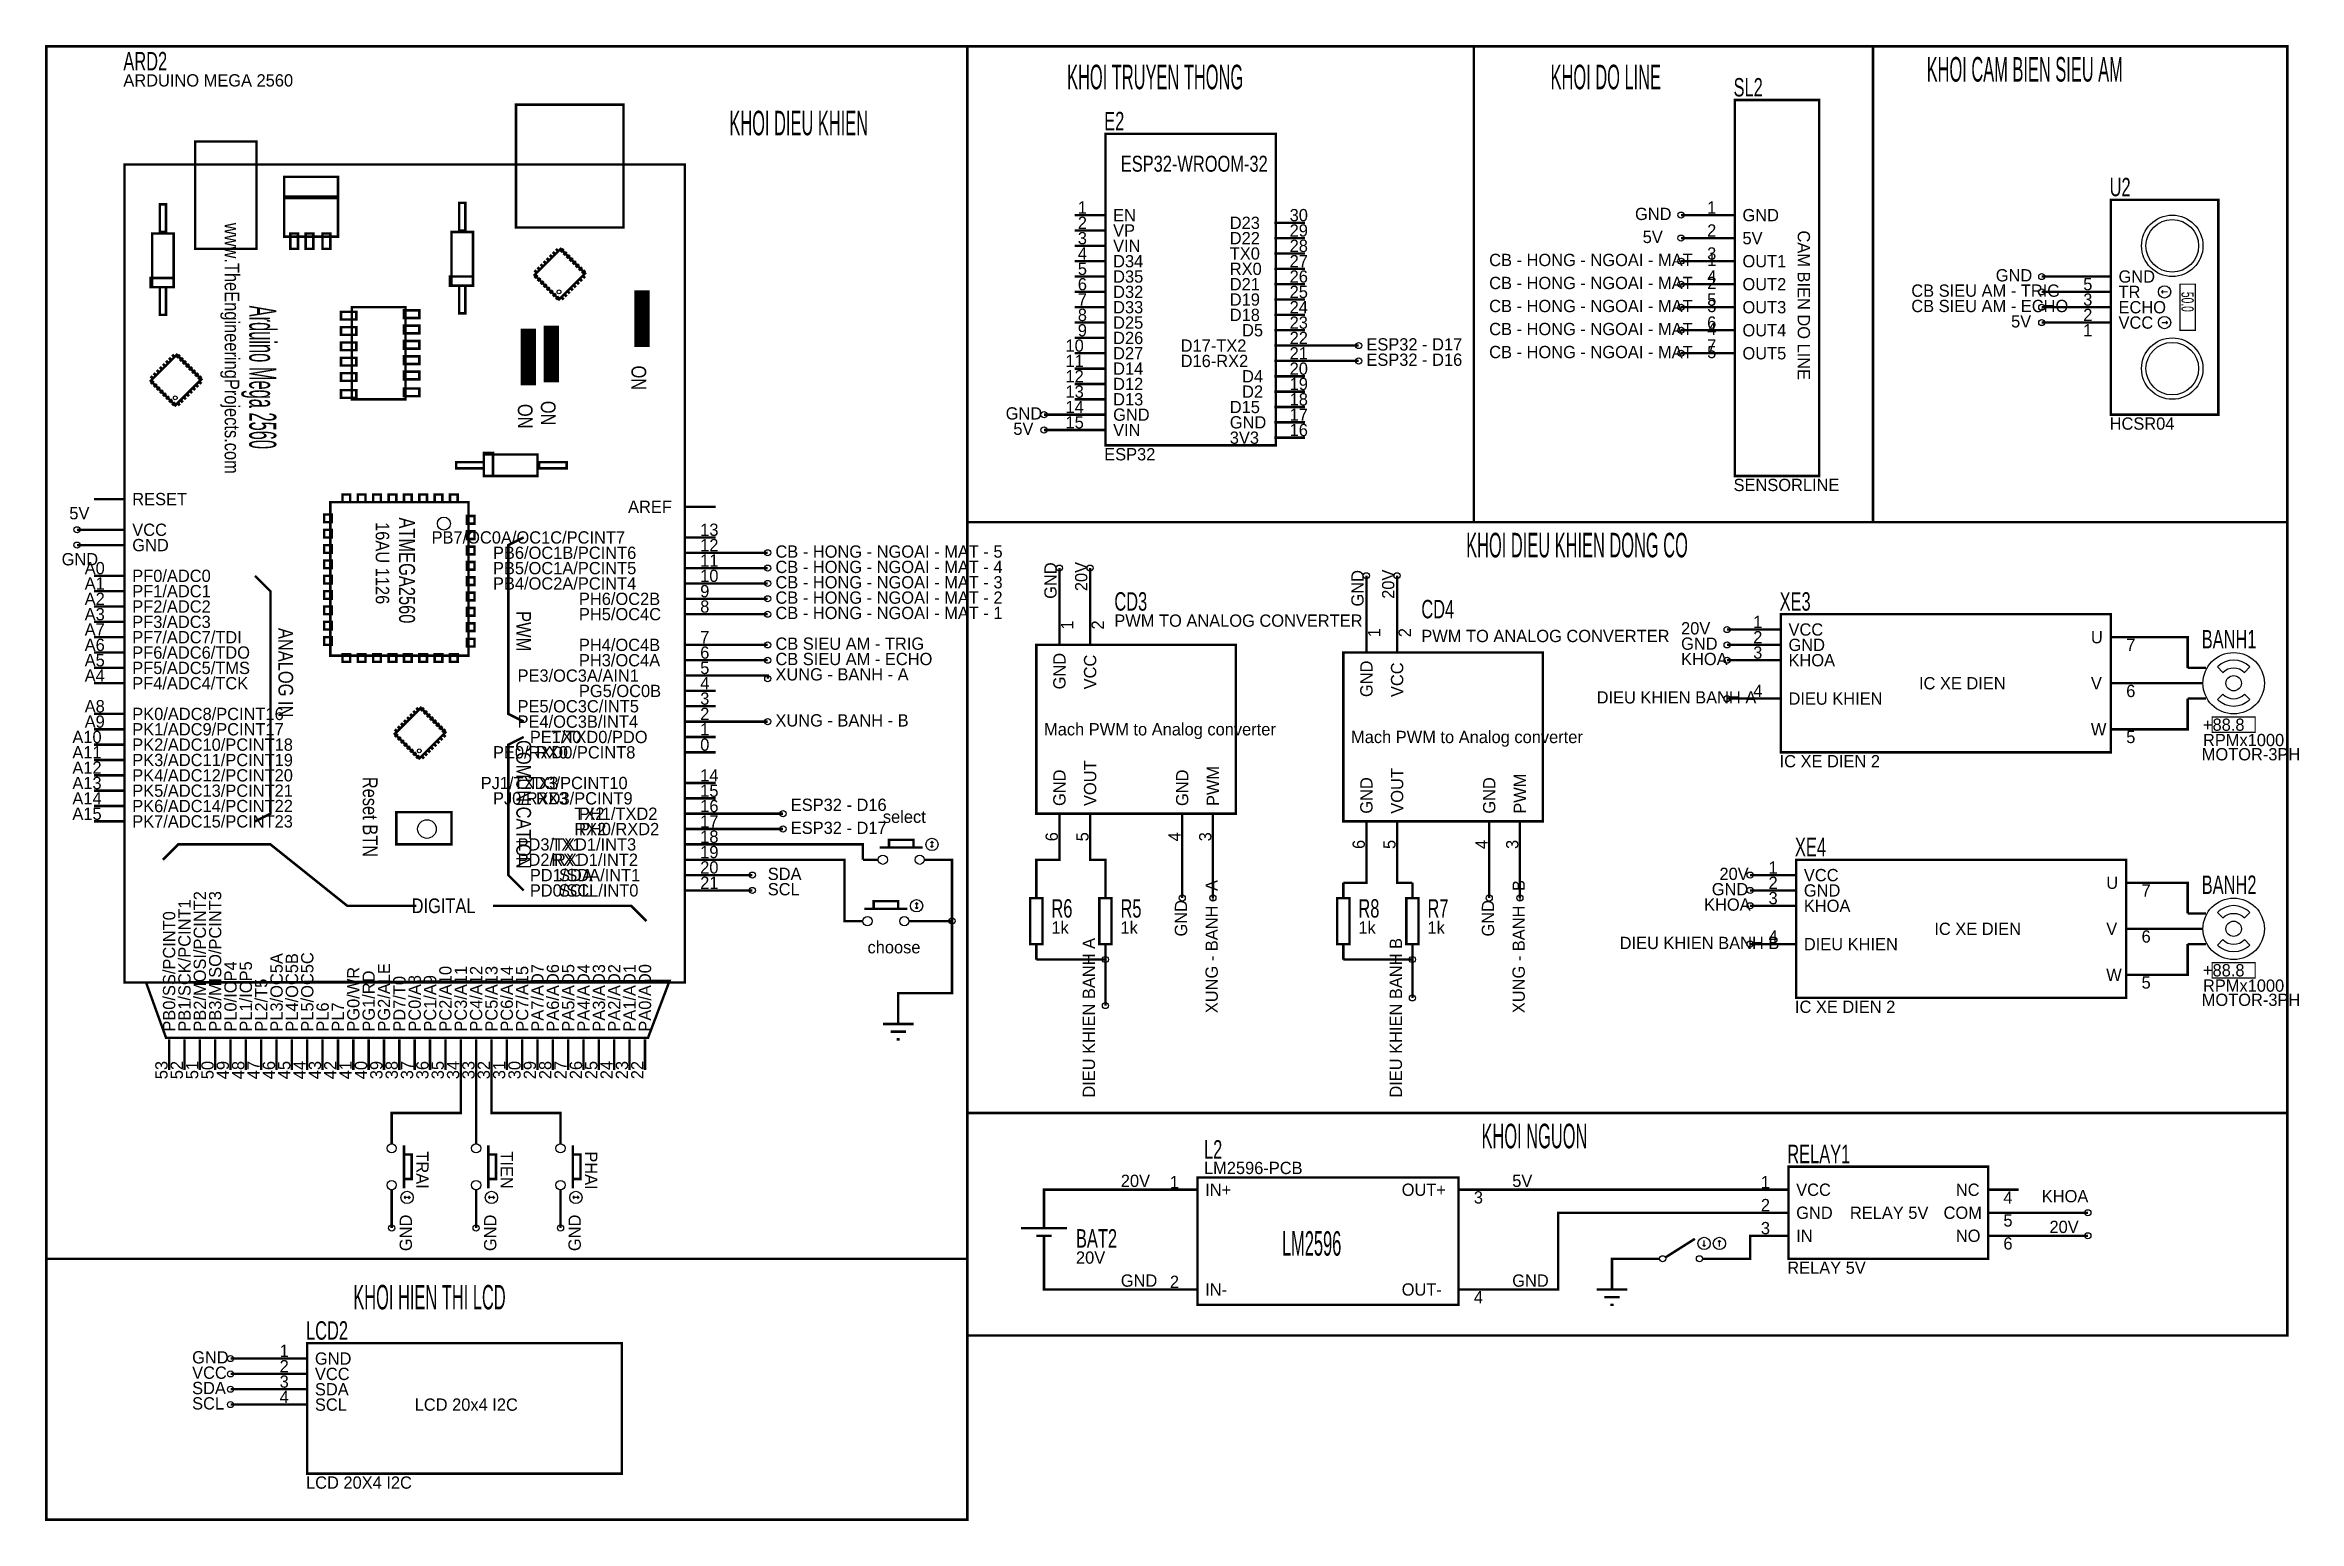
# Model space of a CAD drawing. Header units: inches. Extents: x -31.2 to 14.1, y -5 to 5.1.
# Drawn here: x -31.21 to -16.52, y -4.51 to 5.11 of the extents above; entities that cross this region are included whole.
import ezdxf

# ---------------------------------------------------------------- set-up
doc = ezdxf.new("R2010")
doc.units = ezdxf.units.IN
doc.layers.get('0').update_dxf_attribs({"linetype": 'CONTINUOUS'})
doc.layers.add('1', color=1, linetype='CONTINUOUS')

msp = doc.modelspace()

# ---------------------------------------------------------------- texts
for s, height, width, p in [('ARD2', 0.12, 0.666667, (-30.698, 4.943)), ('KHOI CAM BIEN SIEU AM', 0.16, 0.5, (-18.950001, 4.87)), ('KHOI TRUYEN THONG', 0.16, 0.5, (-24.549999, 4.82)), ('KHOI DO LINE', 0.16, 0.5, (-21.4, 4.82)), ('SL2', 0.12, 0.666667, (-20.208, 4.773)), ('KHOI DIEU KHIEN', 0.16, 0.5, (-26.75, 4.52)), ('E2', 0.12, 0.666667, (-24.308001, 4.553)), ('ESP32-WROOM-32', 0.104, 0.769231, (-24.200001, 4.283)), ('U2', 0.12, 0.666667, (-17.757999, 4.123)), ('KHOI DIEU KHIEN DONG CO', 0.16, 0.5, (-21.950001, 1.77)), ('CD3', 0.12, 0.666667, (-24.242001, 1.423)), ('CD4', 0.12, 0.666667, (-22.242001, 1.373)), ('XE3', 0.12, 0.666667, (-19.908001, 1.423)), ('BANH1', 0.12, 0.666667, (-17.158001, 1.177132)), ('XE4', 0.12, 0.666667, (-19.808001, -0.177)), ('BANH2', 0.12, 0.666667, (-17.158001, -0.422868)), ('DIGITAL', 0.096, 0.833333, (-28.82, -0.548)), ('R6', 0.12, 0.666667, (-24.652, -0.577)), ('R5', 0.12, 0.666667, (-24.202, -0.577)), ('R8', 0.12, 0.666667, (-22.652, -0.577)), ('R7', 0.12, 0.666667, (-22.202, -0.577)), ('L2', 0.12, 0.666667, (-23.658001, -2.147)), ('KHOI NGUON', 0.16, 0.5, (-21.85, -2.08)), ('RELAY1', 0.12, 0.666667, (-19.858, -2.177)), ('BAT2', 0.12, 0.666667, (-24.492001, -2.727)), ('LM2596', 0.16, 0.5, (-23.15, -2.78)), ('KHOI HIEN THI LCD', 0.16, 0.5, (-29.200001, -3.13)), ('LCD2', 0.12, 0.666667, (-29.507999, -3.327))]:
    msp.add_text(s, height=height, dxfattribs=dict(width=width)).set_placement(p)
for s, p in [('ARDUINO MEGA 2560', (-30.698, 4.838)), ('2', (-24.48, 3.91)), ('1', (-24.48, 4.01)), ('EN', (-24.25, 3.96)), ('D23', (-23.49, 3.91)), ('30', (-23.1, 3.96)), ('GND', (-20.85, 3.968)), ('1', (-20.379999, 4.01)), ('GND', (-20.15, 3.96)), ('3', (-24.48, 3.81)), ('VP', (-24.25, 3.86)), ('VIN', (-24.25, 3.76)), ('D22', (-23.49, 3.81)), ('29', (-23.1, 3.86)), ('28', (-23.1, 3.76)), ('5V', (-20.799999, 3.818)), ('2', (-20.379999, 3.86)), ('5V', (-20.15, 3.81)), ('4', (-24.48, 3.71)), ('5', (-24.48, 3.61)), ('D34', (-24.25, 3.66)), ('TX0', (-23.49, 3.71)), ('RX0', (-23.49, 3.61)), ('27', (-23.1, 3.66)), ('CB - HONG - NGOAI - MAT - 1', (-21.799999, 3.668)), ('3', (-20.379999, 3.71)), ('OUT1', (-20.15, 3.66)), ('6', (-24.48, 3.51)), ('D35', (-24.25, 3.56)), ('D32', (-24.25, 3.46)), ('D21', (-23.49, 3.51)), ('26', (-23.1, 3.56)), ('25', (-23.1, 3.46)), ('CB - HONG - NGOAI - MAT - 2', (-21.799999, 3.518)), ('4', (-20.379999, 3.56)), ('OUT2', (-20.15, 3.51)), ('CB SIEU AM - TRIG', (-19.049999, 3.468)), ('GND', (-18.5, 3.568)), ('5', (-17.93, 3.51)), ('TR', (-17.700001, 3.46)), ('GND', (-17.700001, 3.56)), ('8', (-24.48, 3.31)), ('7', (-24.48, 3.41)), ('D33', (-24.25, 3.36)), ('D19', (-23.49, 3.41)), ('D18', (-23.49, 3.31)), ('24', (-23.1, 3.36)), ('CB - HONG - NGOAI - MAT - 3', (-21.799999, 3.368)), ('5', (-20.379999, 3.41)), ('OUT3', (-20.15, 3.36)), ('CB SIEU AM - ECHO', (-19.049999, 3.368)), ('3', (-17.93, 3.41)), ('2', (-17.93, 3.31)), ('ECHO', (-17.700001, 3.36)), ('9', (-24.48, 3.21)), ('D25', (-24.25, 3.26)), ('D26', (-24.25, 3.16)), ('D5', (-23.41, 3.21)), ('23', (-23.1, 3.26)), ('22', (-23.1, 3.16)), ('CB - HONG - NGOAI - MAT - 4', (-21.799999, 3.218)), ('6', (-20.379999, 3.26)), ('OUT4', (-20.15, 3.21)), ('5V', (-18.4, 3.268)), ('1', (-17.93, 3.21)), ('VCC', (-17.700001, 3.26)), ('10', (-24.559999, 3.11)), ('11', (-24.559999, 3.01)), ('D27', (-24.25, 3.06)), ('D17-TX2', (-23.809999, 3.11)), ('D16-RX2', (-23.809999, 3.01)), ('21', (-23.1, 3.06)), ('ESP32 - D17', (-22.6, 3.118)), ('ESP32 - D16', (-22.6, 3.018)), ('CB - HONG - NGOAI - MAT - 5', (-21.799999, 3.068)), ('7', (-20.379999, 3.11)), ('OUT5', (-20.15, 3.06)), ('12', (-24.559999, 2.91)), ('D14', (-24.25, 2.96)), ('D12', (-24.25, 2.86)), ('D4', (-23.41, 2.91)), ('20', (-23.1, 2.96)), ('19', (-23.1, 2.86)), ('13', (-24.559999, 2.81)), ('14', (-24.559999, 2.71)), ('D13', (-24.25, 2.76)), ('D15', (-23.49, 2.71)), ('D2', (-23.41, 2.81)), ('18', (-23.1, 2.76)), ('GND', (-24.950001, 2.668)), ('5V', (-24.9, 2.568)), ('15', (-24.559999, 2.61)), ('GND', (-24.25, 2.66)), ('GND', (-23.49, 2.61)), ('17', (-23.1, 2.66)), ('HCSR04', (-17.757999, 2.602)), ('VIN', (-24.25, 2.56)), ('3V3', (-23.49, 2.51)), ('16', (-23.1, 2.56)), ('ESP32', (-24.308001, 2.402)), ('SENSORLINE', (-20.208, 2.202)), ('5V', (-31.049999, 2.018)), ('RESET', (-30.639999, 2.11)), ('AREF', (-27.41, 2.06)), ('VCC', (-30.639999, 1.91)), ('PB7/OC0A/OC1C/PCINT7', (-28.690001, 1.86)), ('13', (-26.940001, 1.91)), ('GND', (-31.1, 1.718)), ('GND', (-30.639999, 1.81)), ('PB6/OC1B/PCINT6', (-28.290001, 1.76)), ('12', (-26.940001, 1.81)), ('11', (-26.940001, 1.71)), ('CB - HONG - NGOAI - MAT - 5', (-26.450001, 1.768)), ('A0', (-30.950001, 1.66)), ('A1', (-30.950001, 1.56)), ('PF0/ADC0', (-30.639999, 1.61)), ('PB5/OC1A/PCINT5', (-28.290001, 1.66)), ('PB4/OC2A/PCINT4', (-28.290001, 1.56)), ('10', (-26.940001, 1.61)), ('CB - HONG - NGOAI - MAT - 4', (-26.450001, 1.668)), ('CB - HONG - NGOAI - MAT - 3', (-26.450001, 1.568)), ('A2', (-30.950001, 1.46)), ('PF1/ADC1', (-30.639999, 1.51)), ('PF2/ADC2', (-30.639999, 1.41)), ('PH6/OC2B', (-27.73, 1.46)), ('8', (-26.940001, 1.41)), ('9', (-26.940001, 1.51)), ('CB - HONG - NGOAI - MAT - 2', (-26.450001, 1.468)), ('A3', (-30.950001, 1.36)), ('A7', (-30.950001, 1.26)), ('PF3/ADC3', (-30.639999, 1.31)), ('PH5/OC4C', (-27.73, 1.36)), ('CB - HONG - NGOAI - MAT - 1', (-26.450001, 1.368)), ('PWM TO ANALOG CONVERTER', (-24.242001, 1.318)), ('20V', (-20.549999, 1.268)), ('1', (-20.08, 1.31)), ('VCC', (-19.85, 1.26)), ('A6', (-30.950001, 1.16)), ('PF7/ADC7/TDI', (-30.639999, 1.21)), ('PF6/ADC6/TDO', (-30.639999, 1.11)), ('PH4/OC4B', (-27.73, 1.16)), ('6', (-26.940001, 1.11)), ('7', (-26.940001, 1.21)), ('CB SIEU AM - TRIG', (-26.450001, 1.168)), ('PWM TO ANALOG CONVERTER', (-22.242001, 1.218)), ('GND', (-20.549999, 1.168)), ('3', (-20.08, 1.11)), ('2', (-20.08, 1.21)), ('GND', (-19.85, 1.16)), ('U', (-17.879999, 1.21)), ('7', (-17.65, 1.16)), ('A5', (-30.950001, 1.06)), ('A4', (-30.950001, 0.96)), ('PF5/ADC5/TMS', (-30.639999, 1.01)), ('PE3/OC3A/AIN1', (-28.129999, 0.96)), ('PH3/OC4A', (-27.73, 1.06)), ('5', (-26.940001, 1.01)), ('XUNG - BANH - A', (-26.450001, 0.968)), ('CB SIEU AM - ECHO', (-26.450001, 1.068)), ('KHOA', (-20.549999, 1.068)), ('KHOA', (-19.85, 1.06)), ('PF4/ADC4/TCK', (-30.639999, 0.91)), ('PG5/OC0B', (-27.73, 0.86)), ('4', (-26.940001, 0.91)), ('3', (-26.940001, 0.81)), ('DIEU KHIEN BANH A', (-21.1, 0.818)), ('4', (-20.08, 0.86)), ('DIEU KHIEN', (-19.85, 0.81)), ('IC XE DIEN', (-19, 0.91)), ('V', (-17.879999, 0.91)), ('6', (-17.65, 0.86)), ('A8', (-30.950001, 0.76)), ('A9', (-30.950001, 0.66)), ('PK0/ADC8/PCINT16', (-30.639999, 0.71)), ('PE5/OC3C/INT5', (-28.129999, 0.76)), ('PE4/OC3B/INT4', (-28.129999, 0.66)), ('2', (-26.940001, 0.71)), ('XUNG - BANH - B', (-26.450001, 0.668)), ('A10', (-31.030001, 0.56)), ('PK1/ADC9/PCINT17', (-30.639999, 0.61)), ('PK2/ADC10/PCINT18', (-30.639999, 0.51)), ('PE1/TXD0/PDO', (-28.049999, 0.56)), ('TX0', (-27.91, 0.56)), ('0', (-26.940001, 0.51)), ('1', (-26.940001, 0.61)), ('Mach PWM to Analog converter', (-24.700001, 0.61)), ('Mach PWM to Analog converter', (-22.700001, 0.56)), ('W', (-17.879999, 0.61)), ('5', (-17.65, 0.56)), ('+88.8', (-17.15, 0.64)), ('RPMx1000', (-17.15, 0.54)), ('A11', (-31.030001, 0.46)), ('A12', (-31.030001, 0.36)), ('PK3/ADC11/PCINT19', (-30.639999, 0.41)), ('PE0/RXD0/PCINT8', (-28.290001, 0.46)), ('RX0', (-28.01, 0.46)), ('IC XE DIEN 2', (-19.908001, 0.402)), ('MOTOR-3PH', (-17.158001, 0.4475)), ('A13', (-31.030001, 0.26)), ('PK4/ADC12/PCINT20', (-30.639999, 0.31)), ('PK5/ADC13/PCINT21', (-30.639999, 0.21)), ('PJ1/TXD3/PCINT10', (-28.370001, 0.26)), ('TX3', (-28.059999, 0.26)), ('14', (-26.940001, 0.31)), ('A14', (-31.030001, 0.16)), ('PK6/ADC14/PCINT22', (-30.639999, 0.11)), ('PJ0/RXD3/PCINT9', (-28.290001, 0.16)), ('RX3', (-28.01, 0.16)), ('15', (-26.940001, 0.21)), ('16', (-26.940001, 0.11)), ('ESP32 - D16', (-26.35, 0.118)), ('A15', (-31.030001, 0.06)), ('PK7/ADC15/PCINT23', (-30.639999, 0.01)), ('TX2', (-27.76, 0.06)), ('RX2', (-27.76, -0.04)), ('PH1/TXD2', (-27.73, 0.06)), ('PH0/RXD2', (-27.73, -0.04)), ('17', (-26.940001, 0.01)), ('ESP32 - D17', (-26.35, -0.032)), ('select', (-25.75, 0.04)), ('PD3/TXD1/INT3', (-28.129999, -0.14)), ('TX1', (-27.91, -0.14)), ('18', (-26.940001, -0.09)), ('19', (-26.940001, -0.19)), ('PD2/RXD1/INT2', (-28.129999, -0.24)), ('PD1/SDA/INT1', (-28.049999, -0.34)), ('RX1', (-27.91, -0.24)), ('SDA', (-27.860001, -0.34)), ('20', (-26.940001, -0.29)), ('SDA', (-26.5, -0.332)), ('20V', (-20.299999, -0.332)), ('1', (-19.98, -0.29)), ('VCC', (-19.75, -0.34)), ('PD0/SCL/INT0', (-28.049999, -0.44)), ('SCL', (-27.860001, -0.44)), ('21', (-26.940001, -0.39)), ('SCL', (-26.5, -0.432)), ('GND', (-20.35, -0.432)), ('3', (-19.98, -0.49)), ('2', (-19.98, -0.39)), ('GND', (-19.75, -0.44)), ('U', (-17.780001, -0.39)), ('7', (-17.549999, -0.44)), ('KHOA', (-20.4, -0.532)), ('KHOA', (-19.75, -0.54)), ('choose', (-25.85, -0.81)), ('1k', (-24.652, -0.682)), ('1k', (-24.202, -0.682)), ('1k', (-22.652, -0.682)), ('1k', (-22.202, -0.682)), ('DIEU KHIEN BANH B', (-20.950001, -0.782)), ('4', (-19.98, -0.74)), ('DIEU KHIEN', (-19.75, -0.79)), ('IC XE DIEN', (-18.9, -0.69)), ('V', (-17.780001, -0.69)), ('6', (-17.549999, -0.74)), ('+88.8', (-17.15, -0.96)), ('W', (-17.780001, -0.99)), ('5', (-17.549999, -1.04)), ('RPMx1000', (-17.15, -1.06)), ('IC XE DIEN 2', (-19.808001, -1.198)), ('MOTOR-3PH', (-17.158001, -1.1525)), ('LM2596-PCB', (-23.658001, -2.248)), ('20V', (-24.200001, -2.332)), ('1', (-23.879999, -2.34)), ('IN+', (-23.65, -2.39)), ('OUT+', (-22.370001, -2.39)), ('5V', (-21.65, -2.332)), ('1', (-20.030001, -2.34)), ('VCC', (-19.799999, -2.39)), ('NC', (-18.76, -2.39)), ('3', (-21.9, -2.44)), ('2', (-20.030001, -2.49)), ('GND', (-19.799999, -2.54)), ('RELAY 5V', (-19.450001, -2.54)), ('COM', (-18.84, -2.54)), ('4', (-18.450001, -2.44)), ('KHOA', (-18.200001, -2.432)), ('3', (-20.030001, -2.64)), ('IN', (-19.799999, -2.69)), ('NO', (-18.76, -2.69)), ('5', (-18.450001, -2.59)), ('20V', (-18.15, -2.632)), ('20V', (-24.492001, -2.832)), ('6', (-18.450001, -2.74)), ('GND', (-24.200001, -2.982)), ('2', (-23.879999, -2.99)), ('GND', (-21.65, -2.982)), ('RELAY 5V', (-19.858, -2.898)), ('IN-', (-23.65, -3.04)), ('OUT-', (-22.370001, -3.04)), ('4', (-21.9, -3.09)), ('1', (-29.68, -3.44)), ('VCC', (-30.25, -3.582)), ('GND', (-30.25, -3.482)), ('2', (-29.68, -3.54)), ('VCC', (-29.450001, -3.59)), ('GND', (-29.450001, -3.49)), ('SDA', (-30.25, -3.682)), ('4', (-29.68, -3.74)), ('3', (-29.68, -3.64)), ('SDA', (-29.450001, -3.69)), ('SCL', (-30.25, -3.782)), ('SCL', (-29.450001, -3.79)), ('LCD 20x4 I2C', (-28.799999, -3.79)), ('LCD 20X4 I2C', (-29.507999, -4.298))]:
    msp.add_text(s, height=0.08).set_placement(p)
for s, height, width, p in [('www.TheEngineeringProjects.com', 0.096, 0.833333, (-30.038, 3.95)), ('Arduino Mega 2560', 0.176, 0.454545, (-29.878, 3.41)), ('ON', 0.096, 0.833333, (-27.388, 3.02)), ('ON', 0.096, 0.833333, (-28.128, 2.77)), ('ON', 0.096, 0.833333, (-27.978001, 2.79)), ('16AU 1126', 0.088, 0.909091, (-29.054001, 2)), ('ATMEGA2560', 0.104, 0.769231, (-28.902, 2.03)), ('PWM', 0.096, 0.833333, (-28.138, 1.42)), ('ANALOG IN', 0.096, 0.833333, (-29.688, 1.31)), ('COMUNICATION', 0.096, 0.833333, (-28.138, 0.58)), ('Reset BTN', 0.096, 0.833333, (-29.138, 0.34))]:
    msp.add_text(s, height=height, rotation=-90, dxfattribs=dict(width=width)).set_placement(p)
for s, rotation, p in [('CAM BIEN DO LINE', -90, (-19.790001, 3.9)), ('GND', 90, (-24.618, 1.5)), ('20V', 90, (-24.417999, 1.55)), ('GND', 90, (-22.618, 1.45)), ('20V', 90, (-22.417999, 1.5)), ('1', 90, (-24.51, 1.3)), ('2', 90, (-24.309999, 1.3)), ('1', 90, (-22.51, 1.25)), ('2', 90, (-22.309999, 1.25)), ('GND', 90, (-24.559999, 0.91)), ('VCC', 90, (-24.360001, 0.91)), ('GND', 90, (-22.559999, 0.86)), ('VCC', 90, (-22.360001, 0.86)), ('VOUT', 90, (-24.360001, 0.15)), ('GND', 90, (-24.559999, 0.15)), ('GND', 90, (-23.76, 0.15)), ('PWM', 90, (-23.559999, 0.15)), ('GND', 90, (-22.559999, 0.1)), ('VOUT', 90, (-22.360001, 0.1)), ('GND', 90, (-21.76, 0.1)), ('PWM', 90, (-21.559999, 0.1)), ('6', 90, (-24.610001, -0.08)), ('5', 90, (-24.41, -0.08)), ('4', 90, (-23.809999, -0.08)), ('3', 90, (-23.610001, -0.08)), ('6', 90, (-22.610001, -0.13)), ('5', 90, (-22.41, -0.13)), ('4', 90, (-21.809999, -0.13)), ('3', 90, (-21.610001, -0.13)), ('PB2/MOSI/PCINT2', 90, (-30.16, -1.32)), ('PB3/MISO/PCINT3', 90, (-30.059999, -1.32)), ('XUNG - BANH - A', 90, (-23.568001, -1.2)), ('XUNG - BANH - B', 90, (-21.568001, -1.2)), ('PB0/SS/PCINT0', 90, (-30.360001, -1.32)), ('PB1/SCK/PCINT1', 90, (-30.26, -1.32)), ('GND', 90, (-23.768, -0.7)), ('GND', 90, (-21.768, -0.7)), ('DIEU KHIEN BANH A', 90, (-24.368, -1.75)), ('DIEU KHIEN BANH B', 90, (-22.368, -1.75)), ('PL0/ICP4', 90, (-29.959999, -1.32)), ('PL1/ICP5', 90, (-29.860001, -1.32)), ('PL3/OC5A', 90, (-29.66, -1.32)), ('PL4/OC5B', 90, (-29.559999, -1.32)), ('PL5/OC5C', 90, (-29.459999, -1.32)), ('PG2/ALE', 90, (-28.959999, -1.32)), ('PL2/T5', 90, (-29.76, -1.32)), ('PG0/WR', 90, (-29.16, -1.32)), ('PG1/RD', 90, (-29.059999, -1.32)), ('PD7/T0', 90, (-28.860001, -1.32)), ('PC0/A8', 90, (-28.76, -1.32)), ('PC1/A9', 90, (-28.66, -1.32)), ('PC2/A10', 90, (-28.559999, -1.32)), ('PC3/A11', 90, (-28.459999, -1.32)), ('PC4/A12', 90, (-28.360001, -1.32)), ('PC5/A13', 90, (-28.26, -1.32)), ('PC6/A14', 90, (-28.16, -1.32)), ('PC7/A15', 90, (-28.059999, -1.32)), ('PA7/AD7', 90, (-27.959999, -1.32)), ('PA6/AD6', 90, (-27.860001, -1.32)), ('PA5/AD5', 90, (-27.76, -1.32)), ('PA4/AD4', 90, (-27.66, -1.32)), ('PA3/AD3', 90, (-27.559999, -1.32)), ('PA2/AD2', 90, (-27.459999, -1.32)), ('PA1/AD1', 90, (-27.360001, -1.32)), ('PA0/AD0', 90, (-27.26, -1.32)), ('PL6', 90, (-29.360001, -1.32)), ('PL7', 90, (-29.26, -1.32)), ('53', 90, (-30.41, -1.63)), ('52', 90, (-30.309999, -1.63)), ('51', 90, (-30.209999, -1.63)), ('50', 90, (-30.110001, -1.63)), ('49', 90, (-30.01, -1.63)), ('48', 90, (-29.91, -1.63)), ('47', 90, (-29.809999, -1.63)), ('46', 90, (-29.709999, -1.63)), ('45', 90, (-29.610001, -1.63)), ('44', 90, (-29.51, -1.63)), ('43', 90, (-29.41, -1.63)), ('42', 90, (-29.309999, -1.63)), ('41', 90, (-29.209999, -1.63)), ('40', 90, (-29.110001, -1.63)), ('39', 90, (-29.01, -1.63)), ('38', 90, (-28.91, -1.63)), ('37', 90, (-28.809999, -1.63)), ('36', 90, (-28.709999, -1.63)), ('35', 90, (-28.610001, -1.63)), ('34', 90, (-28.51, -1.63)), ('33', 90, (-28.41, -1.63)), ('32', 90, (-28.309999, -1.63)), ('31', 90, (-28.209999, -1.63)), ('30', 90, (-28.110001, -1.63)), ('29', 90, (-28.01, -1.63)), ('28', 90, (-27.91, -1.63)), ('27', 90, (-27.809999, -1.63)), ('26', 90, (-27.709999, -1.63)), ('25', 90, (-27.610001, -1.63)), ('24', 90, (-27.51, -1.63)), ('23', 90, (-27.41, -1.63)), ('22', 90, (-27.309999, -1.63)), ('TRAI', -90, (-28.790001, -2.1)), ('TIEN', -90, (-28.24, -2.1)), ('PHAI', -90, (-27.690001, -2.1)), ('GND', 90, (-28.818001, -2.75)), ('GND', 90, (-28.268, -2.75)), ('GND', 90, (-27.718, -2.75))]:
    msp.add_text(s, height=0.08, rotation=rotation).set_placement(p)
at = {"layer": '1', "width": 0.625}
msp.add_text('50.0', height=0.08, rotation=-90, dxfattribs=at).set_placement((-17.290001, 3.5))

# ---------------------------------------------------------------- linework, layer by layer
for points, const_width in [([(-31.200001, -2.8), (-25.200001, -2.8), (-25.200001, 5.1), (-31.200001, 5.1), (-31.200001, -2.8)], 0.016), ([(-25.200001, 2), (-21.9, 2), (-21.9, 5.1), (-25.200001, 5.1), (-25.200001, 2)], 0.016), ([(-21.9, 2), (-19.299999, 2), (-19.299999, 5.1), (-21.9, 5.1), (-21.9, 2)], 0.016), ([(-19.299999, 2), (-16.6, 2), (-16.6, 5.1), (-19.299999, 5.1), (-19.299999, 2)], 0.016), ([(-28.139999, 3.92), (-27.440001, 3.92), (-27.440001, 4.72), (-28.139999, 4.72), (-28.139999, 3.92)], 0.016), ([(-20.200001, 2.3), (-19.65, 2.3), (-19.65, 4.75), (-20.200001, 4.75), (-20.200001, 2.3)], 0.016), ([(-30.23, 3.78), (-29.83, 3.78), (-29.83, 4.48), (-30.23, 4.48), (-30.23, 3.78)], 0.016), ([(-24.299999, 2.5), (-23.190001, 2.5), (-23.190001, 4.53), (-24.299999, 4.53), (-24.299999, 2.5)], 0.016), ([(-30.690001, -1), (-27.040001, -1), (-27.040001, 4.33), (-30.690001, 4.33), (-30.690001, -1)], 0.016), ([(-29.65, 4.12), (-29.299999, 4.12), (-29.299999, 4.25), (-29.65, 4.25), (-29.65, 4.12)], 0.016), ([(-29.65, 3.86), (-29.299999, 3.86), (-29.299999, 4.11), (-29.65, 4.11), (-29.65, 3.86)], 0.016), ([(-30.459999, 3.89), (-30.42, 3.89), (-30.42, 4.07), (-30.459999, 4.07), (-30.459999, 3.89)], 0.016), ([(-28.51, 3.9), (-28.469999, 3.9), (-28.469999, 4.08), (-28.51, 4.08), (-28.51, 3.9)], 0.016), ([(-24.5, 4), (-24.299999, 4)], 0.016), ([(-20.4, 4), (-20.549999, 4)], 0.016), ([(-20.4, 4), (-20.200001, 4)], 0.016), ([(-17.75, 2.7), (-17.049999, 2.7), (-17.049999, 4.1), (-17.75, 4.1), (-17.75, 2.7)], 0.016), ([(-30.51, 3.53), (-30.370001, 3.53), (-30.370001, 3.88), (-30.51, 3.88), (-30.51, 3.53)], 0.016), ([(-29.610001, 3.78), (-29.559999, 3.78), (-29.559999, 3.88), (-29.610001, 3.88), (-29.610001, 3.78)], 0.016), ([(-29.51, 3.78), (-29.459999, 3.78), (-29.459999, 3.88), (-29.51, 3.88), (-29.51, 3.78)], 0.016), ([(-29.4, 3.78), (-29.35, 3.78), (-29.35, 3.88), (-29.4, 3.88), (-29.4, 3.78)], 0.016), ([(-28.559999, 3.54), (-28.42, 3.54), (-28.42, 3.89), (-28.559999, 3.89), (-28.559999, 3.54)], 0.016), ([(-24.5, 3.9), (-24.299999, 3.9)], 0.016), ([(-23, 3.95), (-23.200001, 3.95)], 0.016), ([(-23, 3.85), (-23.200001, 3.85)], 0.016), ([(-20.4, 3.85), (-20.549999, 3.85)], 0.016), ([(-20.4, 3.85), (-20.200001, 3.85)], 0.016), ([(-27.85, 3.78), (-27.690001, 3.62), (-27.860001, 3.45), (-28.02, 3.61), (-27.85, 3.78)], 0.016), ([(-27.98, 3.68), (-27.959999, 3.66)], 0.018), ([(-27.959999, 3.7), (-27.940001, 3.68)], 0.018), ([(-27.940001, 3.72), (-27.92, 3.7)], 0.018), ([(-27.92, 3.74), (-27.9, 3.72)], 0.018), ([(-27.9, 3.76), (-27.879999, 3.74)], 0.018), ([(-27.879999, 3.78), (-27.860001, 3.76)], 0.018), ([(-27.85, 3.76), (-27.83, 3.78)], 0.018), ([(-27.83, 3.74), (-27.809999, 3.76)], 0.018), ([(-27.809999, 3.72), (-27.790001, 3.74)], 0.018), ([(-27.790001, 3.7), (-27.77, 3.72)], 0.018), ([(-27.77, 3.68), (-27.75, 3.7)], 0.018), ([(-27.75, 3.66), (-27.73, 3.68)], 0.018), ([(-24.5, 3.8), (-24.299999, 3.8)], 0.016), ([(-24.5, 3.7), (-24.299999, 3.7)], 0.016), ([(-23, 3.75), (-23.200001, 3.75)], 0.016), ([(-20.4, 3.7), (-20.549999, 3.7)], 0.016), ([(-20.4, 3.7), (-20.200001, 3.7)], 0.016), ([(-30.52, 3.53), (-30.370001, 3.53), (-30.370001, 3.59), (-30.52, 3.59), (-30.52, 3.53)], 0.016), ([(-30.459999, 3.35), (-30.42, 3.35), (-30.42, 3.53), (-30.459999, 3.53), (-30.459999, 3.35)], 0.016), ([(-28.57, 3.54), (-28.42, 3.54), (-28.42, 3.6), (-28.57, 3.6), (-28.57, 3.54)], 0.016), ([(-28.51, 3.36), (-28.469999, 3.36), (-28.469999, 3.54), (-28.51, 3.54), (-28.51, 3.36)], 0.016), ([(-28.02, 3.64), (-28, 3.62)], 0.018), ([(-28.02, 3.59), (-28, 3.61)], 0.018), ([(-28, 3.66), (-27.98, 3.64)], 0.018), ([(-28, 3.57), (-27.98, 3.59)], 0.018), ([(-27.98, 3.55), (-27.959999, 3.57)], 0.018), ([(-27.959999, 3.53), (-27.940001, 3.55)], 0.018), ([(-27.940001, 3.51), (-27.92, 3.53)], 0.018), ([(-27.790001, 3.53), (-27.77, 3.51)], 0.018), ([(-27.77, 3.55), (-27.75, 3.53)], 0.018), ([(-27.75, 3.57), (-27.73, 3.55)], 0.018), ([(-27.73, 3.64), (-27.709999, 3.66)], 0.018), ([(-27.73, 3.59), (-27.709999, 3.57)], 0.018), ([(-27.709999, 3.62), (-27.690001, 3.64)], 0.018), ([(-27.709999, 3.61), (-27.690001, 3.59)], 0.018), ([(-27.32, 3.51), (-27.32, 3.14)], 0.1), ([(-24.5, 3.6), (-24.299999, 3.6)], 0.016), ([(-23, 3.65), (-23.200001, 3.65)], 0.016), ([(-23, 3.55), (-23.200001, 3.55)], 0.016), ([(-20.4, 3.55), (-20.549999, 3.55)], 0.016), ([(-20.4, 3.55), (-20.200001, 3.55)], 0.016), ([(-17.950001, 3.6), (-18.200001, 3.6)], 0.016), ([(-17.950001, 3.6), (-17.75, 3.6)], 0.016), ([(-17.299999, 3.25), (-17.200001, 3.25), (-17.200001, 3.55), (-17.299999, 3.55), (-17.299999, 3.25)], 0.008), ([(-29.280001, 3.32), (-29.18, 3.32), (-29.18, 3.37), (-29.280001, 3.37), (-29.280001, 3.32)], 0.016), ([(-29.209999, 2.8), (-28.860001, 2.8), (-28.860001, 3.4), (-29.209999, 3.4), (-29.209999, 2.8)], 0.016), ([(-28.870001, 3.33), (-28.77, 3.33), (-28.77, 3.38), (-28.870001, 3.38), (-28.870001, 3.33)], 0.016), ([(-27.92, 3.49), (-27.9, 3.51)], 0.018), ([(-27.9, 3.47), (-27.879999, 3.49)], 0.018), ([(-27.879999, 3.45), (-27.860001, 3.47)], 0.018), ([(-27.85, 3.47), (-27.83, 3.45)], 0.018), ([(-27.83, 3.49), (-27.809999, 3.47)], 0.018), ([(-27.809999, 3.51), (-27.790001, 3.49)], 0.018), ([(-27.360001, 3.24), (-27.280001, 3.24), (-27.280001, 3.42), (-27.360001, 3.42), (-27.360001, 3.24)], 0.016), ([(-24.5, 3.5), (-24.299999, 3.5)], 0.016), ([(-24.5, 3.4), (-24.299999, 3.4)], 0.016), ([(-23, 3.45), (-23.200001, 3.45)], 0.016), ([(-20.4, 3.4), (-20.549999, 3.4)], 0.016), ([(-20.4, 3.4), (-20.200001, 3.4)], 0.016), ([(-17.950001, 3.5), (-18.200001, 3.5)], 0.016), ([(-17.950001, 3.4), (-18.200001, 3.4)], 0.016), ([(-17.950001, 3.5), (-17.75, 3.5)], 0.016), ([(-17.950001, 3.4), (-17.75, 3.4)], 0.016), ([(-17.42, 3.5), (-17.41, 3.51)], 0.008), ([(-17.42, 3.5), (-17.41, 3.49)], 0.008), ([(-17.42, 3.5), (-17.379999, 3.5)], 0.008), ([(-29.280001, 3.22), (-29.18, 3.22), (-29.18, 3.27), (-29.280001, 3.27), (-29.280001, 3.22)], 0.016), ([(-28.870001, 3.23), (-28.77, 3.23), (-28.77, 3.28), (-28.870001, 3.28), (-28.870001, 3.23)], 0.016), ([(-28.059999, 3.26), (-28.059999, 2.89)], 0.1), ([(-27.91, 3.28), (-27.91, 2.91)], 0.1), ([(-24.5, 3.3), (-24.299999, 3.3)], 0.016), ([(-23, 3.35), (-23.200001, 3.35)], 0.016), ([(-23, 3.25), (-23.200001, 3.25)], 0.016), ([(-20.4, 3.25), (-20.549999, 3.25)], 0.016), ([(-20.4, 3.25), (-20.200001, 3.25)], 0.016), ([(-17.950001, 3.3), (-18.200001, 3.3)], 0.016), ([(-17.950001, 3.3), (-17.75, 3.3)], 0.016), ([(-17.379999, 3.3), (-17.42, 3.3)], 0.008), ([(-17.379999, 3.3), (-17.389999, 3.31)], 0.008), ([(-17.379999, 3.3), (-17.389999, 3.29)], 0.008), ([(-30.35, 3.09), (-30.190001, 2.93), (-30.360001, 2.76), (-30.52, 2.92), (-30.35, 3.09)], 0.016), ([(-30.379999, 3.09), (-30.360001, 3.07)], 0.018), ([(-30.35, 3.07), (-30.33, 3.09)], 0.018), ([(-29.280001, 3.12), (-29.18, 3.12), (-29.18, 3.17), (-29.280001, 3.17), (-29.280001, 3.12)], 0.016), ([(-28.870001, 3.13), (-28.77, 3.13), (-28.77, 3.18), (-28.870001, 3.18), (-28.870001, 3.13)], 0.016), ([(-28.870001, 3.03), (-28.77, 3.03), (-28.77, 3.08), (-28.870001, 3.08), (-28.870001, 3.03)], 0.016), ([(-28.1, 2.99), (-28.02, 2.99), (-28.02, 3.17), (-28.1, 3.17), (-28.1, 2.99)], 0.016), ([(-27.950001, 3.01), (-27.870001, 3.01), (-27.870001, 3.19), (-27.950001, 3.19), (-27.950001, 3.01)], 0.016), ([(-24.5, 3.2), (-24.299999, 3.2)], 0.016), ([(-24.5, 3.1), (-24.299999, 3.1)], 0.016), ([(-23, 3.15), (-23.200001, 3.15)], 0.016), ([(-23, 3.15), (-22.65, 3.15)], 0.016), ([(-20.4, 3.1), (-20.549999, 3.1)], 0.016), ([(-20.4, 3.1), (-20.200001, 3.1)], 0.016), ([(-30.52, 2.95), (-30.5, 2.93)], 0.018), ([(-30.5, 2.97), (-30.48, 2.95)], 0.018), ([(-30.48, 2.99), (-30.459999, 2.97)], 0.018), ([(-30.459999, 3.01), (-30.440001, 2.99)], 0.018), ([(-30.440001, 3.03), (-30.42, 3.01)], 0.018), ([(-30.42, 3.05), (-30.4, 3.03)], 0.018), ([(-30.4, 3.07), (-30.379999, 3.05)], 0.018), ([(-30.33, 3.05), (-30.309999, 3.07)], 0.018), ([(-30.309999, 3.03), (-30.290001, 3.05)], 0.018), ([(-30.290001, 3.01), (-30.27, 3.03)], 0.018), ([(-30.27, 2.99), (-30.25, 3.01)], 0.018), ([(-30.25, 2.97), (-30.23, 2.99)], 0.018), ([(-30.23, 2.95), (-30.209999, 2.97)], 0.018), ([(-30.209999, 2.93), (-30.190001, 2.95)], 0.018), ([(-29.280001, 3.02), (-29.18, 3.02), (-29.18, 3.07), (-29.280001, 3.07), (-29.280001, 3.02)], 0.016), ([(-29.280001, 2.92), (-29.18, 2.92), (-29.18, 2.97), (-29.280001, 2.97), (-29.280001, 2.92)], 0.016), ([(-28.870001, 2.93), (-28.77, 2.93), (-28.77, 2.98), (-28.870001, 2.98), (-28.870001, 2.93)], 0.016), ([(-24.5, 3), (-24.299999, 3)], 0.016), ([(-23, 3.05), (-23.200001, 3.05)], 0.016), ([(-23, 2.95), (-23.200001, 2.95)], 0.016), ([(-23, 3.05), (-22.65, 3.05)], 0.016), ([(-30.52, 2.9), (-30.5, 2.92)], 0.018), ([(-30.5, 2.88), (-30.48, 2.9)], 0.018), ([(-30.48, 2.86), (-30.459999, 2.88)], 0.018), ([(-30.459999, 2.84), (-30.440001, 2.86)], 0.018), ([(-30.440001, 2.82), (-30.42, 2.84)], 0.018), ([(-30.42, 2.8), (-30.4, 2.82)], 0.018), ([(-30.4, 2.78), (-30.379999, 2.8)], 0.018), ([(-30.33, 2.8), (-30.309999, 2.78)], 0.018), ([(-30.309999, 2.82), (-30.290001, 2.8)], 0.018), ([(-30.290001, 2.84), (-30.27, 2.82)], 0.018), ([(-30.27, 2.86), (-30.25, 2.84)], 0.018), ([(-30.25, 2.88), (-30.23, 2.86)], 0.018), ([(-30.23, 2.9), (-30.209999, 2.88)], 0.018), ([(-30.209999, 2.92), (-30.190001, 2.9)], 0.018), ([(-29.280001, 2.81), (-29.18, 2.81), (-29.18, 2.86), (-29.280001, 2.86), (-29.280001, 2.81)], 0.016), ([(-28.870001, 2.82), (-28.77, 2.82), (-28.77, 2.87), (-28.870001, 2.87), (-28.870001, 2.82)], 0.016), ([(-24.5, 2.9), (-24.299999, 2.9)], 0.016), ([(-24.5, 2.8), (-24.299999, 2.8)], 0.016), ([(-23, 2.85), (-23.200001, 2.85)], 0.016), ([(-30.379999, 2.76), (-30.360001, 2.78)], 0.018), ([(-30.35, 2.78), (-30.33, 2.76)], 0.018), ([(-24.5, 2.7), (-24.700001, 2.7)], 0.016), ([(-24.5, 2.7), (-24.299999, 2.7)], 0.016), ([(-23, 2.75), (-23.200001, 2.75)], 0.016), ([(-23, 2.65), (-23.200001, 2.65)], 0.016), ([(-24.5, 2.6), (-24.700001, 2.6)], 0.016), ([(-24.5, 2.6), (-24.299999, 2.6)], 0.016), ([(-23, 2.55), (-23.200001, 2.55)], 0.016), ([(-28.530001, 2.35), (-28.35, 2.35), (-28.35, 2.39), (-28.530001, 2.39), (-28.530001, 2.35)], 0.016), ([(-28.35, 2.3), (-28, 2.3), (-28, 2.44), (-28.35, 2.44), (-28.35, 2.3), (-28.290001, 2.3), (-28.290001, 2.45), (-28.35, 2.45), (-28.35, 2.3)], 0.016), ([(-27.99, 2.35), (-27.809999, 2.35), (-27.809999, 2.39), (-27.99, 2.39), (-27.99, 2.35)], 0.016), ([(-30.889999, 2.15), (-30.690001, 2.15)], 0.016), ([(-29.389999, 2), (-29.34, 2), (-29.34, 2.05), (-29.389999, 2.05), (-29.389999, 2)], 0.016), ([(-29.35, 1.13), (-28.450001, 1.13), (-28.450001, 2.13), (-29.35, 2.13), (-29.35, 1.13)], 0.016), ([(-29.27, 2.13), (-29.219999, 2.13), (-29.219999, 2.18), (-29.27, 2.18), (-29.27, 2.13)], 0.016), ([(-29.17, 2.13), (-29.120001, 2.13), (-29.120001, 2.18), (-29.17, 2.18), (-29.17, 2.13)], 0.016), ([(-29.07, 2.13), (-29.02, 2.13), (-29.02, 2.18), (-29.07, 2.18), (-29.07, 2.13)], 0.016), ([(-28.969999, 2.13), (-28.92, 2.13), (-28.92, 2.18), (-28.969999, 2.18), (-28.969999, 2.13)], 0.016), ([(-28.870001, 2.13), (-28.82, 2.13), (-28.82, 2.18), (-28.870001, 2.18), (-28.870001, 2.13)], 0.016), ([(-28.77, 2.13), (-28.719999, 2.13), (-28.719999, 2.18), (-28.77, 2.18), (-28.77, 2.13)], 0.016), ([(-28.67, 2.13), (-28.620001, 2.13), (-28.620001, 2.18), (-28.67, 2.18), (-28.67, 2.13)], 0.016), ([(-28.57, 2.13), (-28.52, 2.13), (-28.52, 2.18), (-28.57, 2.18), (-28.57, 2.13)], 0.016), ([(-26.84, 2.1), (-27.040001, 2.1)], 0.016), ([(-30.889999, 1.95), (-31, 1.95)], 0.016), ([(-30.889999, 1.95), (-30.690001, 1.95)], 0.016), ([(-29.389999, 1.9), (-29.34, 1.9), (-29.34, 1.95), (-29.389999, 1.95), (-29.389999, 1.9)], 0.016), ([(-28.459999, 1.99), (-28.41, 1.99), (-28.41, 2.04), (-28.459999, 2.04), (-28.459999, 1.99)], 0.016), ([(-28.459999, 1.89), (-28.41, 1.89), (-28.41, 1.94), (-28.459999, 1.94), (-28.459999, 1.89)], 0.016), ([(-25.200001, -1.85), (-16.6, -1.85), (-16.6, 2), (-25.200001, 2), (-25.200001, -1.85)], 0.016), ([(-30.889999, 1.85), (-31, 1.85)], 0.016), ([(-30.889999, 1.85), (-30.690001, 1.85)], 0.016), ([(-29.389999, 1.8), (-29.34, 1.8), (-29.34, 1.85), (-29.389999, 1.85), (-29.389999, 1.8)], 0.016), ([(-28.459999, 1.79), (-28.41, 1.79), (-28.41, 1.84), (-28.459999, 1.84), (-28.459999, 1.79)], 0.016), ([(-28.09, 1.9), (-28.190001, 1.85), (-28.190001, 0.75), (-28.09, 0.7)], 0.016), ([(-26.84, 1.9), (-27.040001, 1.9)], 0.016), ([(-26.84, 1.8), (-27.040001, 1.8)], 0.016), ([(-26.84, 1.8), (-26.5, 1.8)], 0.016), ([(-30.889999, 1.65), (-30.690001, 1.65)], 0.016), ([(-29.84, 0.05), (-29.74, 0.1), (-29.74, 1.55), (-29.84, 1.65)], 0.016), ([(-29.389999, 1.7), (-29.34, 1.7), (-29.34, 1.75), (-29.389999, 1.75), (-29.389999, 1.7)], 0.016), ([(-29.389999, 1.6), (-29.34, 1.6), (-29.34, 1.65), (-29.389999, 1.65), (-29.389999, 1.6)], 0.016), ([(-28.459999, 1.69), (-28.41, 1.69), (-28.41, 1.74), (-28.459999, 1.74), (-28.459999, 1.69)], 0.016), ([(-28.459999, 1.59), (-28.41, 1.59), (-28.41, 1.64), (-28.459999, 1.64), (-28.459999, 1.59)], 0.016), ([(-26.84, 1.7), (-27.040001, 1.7)], 0.016), ([(-26.84, 1.7), (-26.5, 1.7)], 0.016), ([(-24.6, 1.4), (-24.6, 1.7)], 0.016), ([(-24.4, 1.4), (-24.4, 1.7)], 0.016), ([(-22.6, 1.35), (-22.6, 1.65)], 0.016), ([(-22.4, 1.35), (-22.4, 1.65)], 0.016), ([(-30.889999, 1.55), (-30.690001, 1.55)], 0.016), ([(-29.389999, 1.5), (-29.34, 1.5), (-29.34, 1.55), (-29.389999, 1.55), (-29.389999, 1.5)], 0.016), ([(-28.459999, 1.49), (-28.41, 1.49), (-28.41, 1.54), (-28.459999, 1.54), (-28.459999, 1.49)], 0.016), ([(-26.84, 1.6), (-27.040001, 1.6)], 0.016), ([(-26.84, 1.5), (-27.040001, 1.5)], 0.016), ([(-26.84, 1.6), (-26.5, 1.6)], 0.016), ([(-26.84, 1.5), (-26.5, 1.5)], 0.016), ([(-30.889999, 1.45), (-30.690001, 1.45)], 0.016), ([(-30.889999, 1.35), (-30.690001, 1.35)], 0.016), ([(-29.389999, 1.4), (-29.34, 1.4), (-29.34, 1.45), (-29.389999, 1.45), (-29.389999, 1.4)], 0.016), ([(-29.389999, 1.3), (-29.34, 1.3), (-29.34, 1.35), (-29.389999, 1.35), (-29.389999, 1.3)], 0.016), ([(-28.459999, 1.39), (-28.41, 1.39), (-28.41, 1.44), (-28.459999, 1.44), (-28.459999, 1.39)], 0.016), ([(-28.459999, 1.29), (-28.41, 1.29), (-28.41, 1.34), (-28.459999, 1.34), (-28.459999, 1.29)], 0.016), ([(-26.84, 1.4), (-27.040001, 1.4)], 0.016), ([(-26.84, 1.4), (-26.5, 1.4)], 0.016), ([(-24.6, 1.4), (-24.6, 1.2)], 0.016), ([(-24.4, 1.4), (-24.4, 1.2)], 0.016), ([(-22.6, 1.35), (-22.6, 1.15)], 0.016), ([(-22.4, 1.35), (-22.4, 1.15)], 0.016), ([(-19.9, 0.5), (-17.75, 0.5), (-17.75, 1.4), (-19.9, 1.4), (-19.9, 0.5)], 0.016), ([(-30.889999, 1.25), (-30.690001, 1.25)], 0.016), ([(-29.389999, 1.2), (-29.34, 1.2), (-29.34, 1.25), (-29.389999, 1.25), (-29.389999, 1.2)], 0.016), ([(-28.459999, 1.19), (-28.41, 1.19), (-28.41, 1.24), (-28.459999, 1.24), (-28.459999, 1.19)], 0.016), ([(-26.84, 1.2), (-27.040001, 1.2)], 0.016), ([(-26.84, 1.2), (-26.5, 1.2)], 0.016), ([(-24.75, 0.1), (-23.450001, 0.1), (-23.450001, 1.2), (-24.75, 1.2), (-24.75, 0.1)], 0.016), ([(-20.1, 1.3), (-20.25, 1.3)], 0.016), ([(-20.1, 1.2), (-20.25, 1.2)], 0.016), ([(-20.1, 1.3), (-19.9, 1.3)], 0.016), ([(-20.1, 1.2), (-19.9, 1.2)], 0.016), ([(-17.549999, 1.25), (-17.75, 1.25)], 0.016), ([(-17.25, 1.05), (-17.25, 1.25), (-17.549999, 1.25)], 0.016), ([(-30.889999, 1.15), (-30.690001, 1.15)], 0.016), ([(-30.889999, 1.05), (-30.690001, 1.05)], 0.016), ([(-29.27, 1.09), (-29.219999, 1.09), (-29.219999, 1.14), (-29.27, 1.14), (-29.27, 1.09)], 0.016), ([(-29.17, 1.09), (-29.120001, 1.09), (-29.120001, 1.14), (-29.17, 1.14), (-29.17, 1.09)], 0.016), ([(-29.07, 1.09), (-29.02, 1.09), (-29.02, 1.14), (-29.07, 1.14), (-29.07, 1.09)], 0.016), ([(-28.969999, 1.09), (-28.92, 1.09), (-28.92, 1.14), (-28.969999, 1.14), (-28.969999, 1.09)], 0.016), ([(-28.870001, 1.09), (-28.82, 1.09), (-28.82, 1.14), (-28.870001, 1.14), (-28.870001, 1.09)], 0.016), ([(-28.77, 1.09), (-28.719999, 1.09), (-28.719999, 1.14), (-28.77, 1.14), (-28.77, 1.09)], 0.016), ([(-28.67, 1.09), (-28.620001, 1.09), (-28.620001, 1.14), (-28.67, 1.14), (-28.67, 1.09)], 0.016), ([(-28.57, 1.09), (-28.52, 1.09), (-28.52, 1.14), (-28.57, 1.14), (-28.57, 1.09)], 0.016), ([(-26.84, 1.1), (-27.040001, 1.1)], 0.016), ([(-26.84, 1.1), (-26.5, 1.1)], 0.016), ([(-22.75, 0.05), (-21.450001, 0.05), (-21.450001, 1.15), (-22.75, 1.15), (-22.75, 0.05)], 0.016), ([(-20.1, 1.1), (-20.25, 1.1)], 0.016), ([(-20.1, 1.1), (-19.9, 1.1)], 0.016), ([(-17.25, 1.05), (-17.15, 1.05)], 0.016), ([(-17.15, 1.05), (-17.129999, 1.05)], 0.016), ([(-30.889999, 0.95), (-30.690001, 0.95)], 0.016), ([(-26.84, 1), (-27.040001, 1)], 0.016), ([(-26.84, 0.9), (-27.040001, 0.9)], 0.016), ([(-26.84, 1), (-26.5, 1), (-26.5, 0.98)], 0.016), ([(-17.549999, 0.95), (-17.75, 0.95)], 0.016), ([(-17.25, 0.95), (-17.549999, 0.95)], 0.016), ([(-17.25, 0.95), (-17.15, 0.95)], 0.016), ([(-30.889999, 0.75), (-30.690001, 0.75)], 0.016), ([(-28.76, 0.79), (-28.6, 0.63), (-28.77, 0.46), (-28.93, 0.62), (-28.76, 0.79)], 0.016), ([(-28.85, 0.73), (-28.83, 0.71)], 0.018), ([(-28.83, 0.75), (-28.809999, 0.73)], 0.018), ([(-28.809999, 0.77), (-28.790001, 0.75)], 0.018), ([(-28.790001, 0.79), (-28.77, 0.77)], 0.018), ([(-28.76, 0.77), (-28.74, 0.79)], 0.018), ([(-28.74, 0.75), (-28.719999, 0.77)], 0.018), ([(-28.719999, 0.73), (-28.700001, 0.75)], 0.018), ([(-28.700001, 0.71), (-28.68, 0.73)], 0.018), ([(-26.84, 0.8), (-27.040001, 0.8)], 0.016), ([(-20.1, 0.85), (-20.25, 0.85)], 0.016), ([(-20.1, 0.85), (-19.9, 0.85)], 0.016), ([(-17.25, 0.85), (-17.25, 0.65), (-17.549999, 0.65)], 0.016), ([(-17.25, 0.85), (-17.15, 0.85)], 0.016), ([(-17.15, 0.85), (-17.129999, 0.85)], 0.016), ([(-30.889999, 0.65), (-30.690001, 0.65)], 0.016), ([(-28.93, 0.65), (-28.91, 0.63)], 0.018), ([(-28.93, 0.6), (-28.91, 0.62)], 0.018), ([(-28.91, 0.67), (-28.889999, 0.65)], 0.018), ([(-28.91, 0.58), (-28.889999, 0.6)], 0.018), ([(-28.889999, 0.69), (-28.870001, 0.67)], 0.018), ([(-28.889999, 0.56), (-28.870001, 0.58)], 0.018), ([(-28.870001, 0.71), (-28.85, 0.69)], 0.018), ([(-28.68, 0.69), (-28.66, 0.71)], 0.018), ([(-28.66, 0.67), (-28.639999, 0.69)], 0.018), ([(-28.66, 0.58), (-28.639999, 0.56)], 0.018), ([(-28.639999, 0.65), (-28.620001, 0.67)], 0.018), ([(-28.639999, 0.6), (-28.620001, 0.58)], 0.018), ([(-28.620001, 0.63), (-28.6, 0.65)], 0.018), ([(-28.620001, 0.62), (-28.6, 0.6)], 0.018), ([(-28.09, 0.6), (-28.190001, 0.55), (-28.190001, -0.3), (-28.09, -0.4)], 0.016), ([(-26.84, 0.7), (-27.040001, 0.7)], 0.016), ([(-26.84, 0.6), (-27.040001, 0.6)], 0.016), ([(-26.84, 0.7), (-26.5, 0.7)], 0.016), ([(-17.549999, 0.65), (-17.75, 0.65)], 0.016), ([(-17.09, 0.63), (-16.809999, 0.63), (-16.809999, 0.73), (-17.09, 0.73), (-17.09, 0.63)], 0.008), ([(-30.889999, 0.55), (-30.690001, 0.55)], 0.016), ([(-30.889999, 0.45), (-30.690001, 0.45)], 0.016), ([(-28.870001, 0.54), (-28.85, 0.56)], 0.018), ([(-28.85, 0.52), (-28.83, 0.54)], 0.018), ([(-28.83, 0.5), (-28.809999, 0.52)], 0.018), ([(-28.809999, 0.48), (-28.790001, 0.5)], 0.018), ([(-28.790001, 0.46), (-28.77, 0.48)], 0.018), ([(-28.76, 0.48), (-28.74, 0.46)], 0.018), ([(-28.74, 0.5), (-28.719999, 0.48)], 0.018), ([(-28.719999, 0.52), (-28.700001, 0.5)], 0.018), ([(-28.700001, 0.54), (-28.68, 0.52)], 0.018), ([(-28.68, 0.56), (-28.66, 0.54)], 0.018), ([(-26.84, 0.5), (-27.040001, 0.5)], 0.016), ([(-30.889999, 0.35), (-30.690001, 0.35)], 0.016), ([(-26.84, 0.3), (-27.040001, 0.3)], 0.016), ([(-30.889999, 0.25), (-30.690001, 0.25)], 0.016), ([(-30.889999, 0.15), (-30.690001, 0.15)], 0.016), ([(-26.84, 0.2), (-27.040001, 0.2)], 0.016), ([(-30.889999, 0.05), (-30.690001, 0.05)], 0.016), ([(-28.92, -0.1), (-28.559999, -0.1), (-28.559999, 0.11), (-28.92, 0.11), (-28.92, -0.1)], 0.016), ([(-26.84, 0.1), (-27.040001, 0.1)], 0.016), ([(-26.84, 0), (-27.040001, 0)], 0.016), ([(-26.84, 0.1), (-26.4, 0.1)], 0.016), ([(-26.84, 0), (-26.4, 0)], 0.016), ([(-24.6, -0.1), (-24.6, 0.1)], 0.016), ([(-24.4, -0.1), (-24.4, 0.1)], 0.016), ([(-23.799999, -0.1), (-23.799999, 0.1)], 0.016), ([(-23.6, -0.1), (-23.6, 0.1)], 0.016), ([(-22.6, -0.15), (-22.6, 0.05)], 0.016), ([(-22.4, -0.15), (-22.4, 0.05)], 0.016), ([(-21.799999, -0.15), (-21.799999, 0.05)], 0.016), ([(-21.6, -0.15), (-21.6, 0.05)], 0.016), ([(-28.790001, -0.5), (-29.24, -0.5), (-29.74, -0.1), (-30.34, -0.1), (-30.440001, -0.2)], 0.016), ([(-26.84, -0.1), (-27.040001, -0.1)], 0.016), ([(-25.879999, -0.2), (-25.879999, -0.1), (-26.84, -0.1)], 0.016), ([(-25.77, -0.12), (-25.49, -0.12)], 0.016), ([(-25.709999, -0.12), (-25.549999, -0.12), (-25.549999, -0.07), (-25.709999, -0.07), (-25.709999, -0.12)], 0.016), ([(-25.440001, -0.09), (-25.43, -0.08), (-25.42, -0.09)], 0.008), ([(-25.43, -0.12), (-25.440001, -0.11)], 0.008), ([(-25.43, -0.12), (-25.43, -0.08)], 0.008), ([(-25.43, -0.12), (-25.42, -0.11)], 0.008), ([(-24.6, -0.1), (-24.6, -0.2), (-24.75, -0.2), (-24.75, -0.35)], 0.016), ([(-24.4, -0.1), (-24.4, -0.2), (-24.299999, -0.2), (-24.299999, -0.35)], 0.016), ([(-23.799999, -0.1), (-23.799999, -0.45)], 0.016), ([(-23.6, -0.1), (-23.6, -0.45)], 0.016), ([(-22.6, -0.15), (-22.6, -0.35), (-22.75, -0.35)], 0.016), ([(-22.4, -0.15), (-22.4, -0.35), (-22.299999, -0.35)], 0.016), ([(-21.799999, -0.15), (-21.799999, -0.45)], 0.016), ([(-21.6, -0.15), (-21.6, -0.45)], 0.016), ([(-26.84, -0.2), (-27.040001, -0.2)], 0.016), ([(-26.84, -0.3), (-27.040001, -0.3)], 0.016), ([(-25.98, -0.6), (-26, -0.6), (-26, -0.2), (-26.84, -0.2)], 0.016), ([(-26.84, -0.3), (-26.6, -0.3)], 0.016), ([(-25.879999, -0.2), (-25.780001, -0.2)], 0.016), ([(-25.379999, -0.2), (-25.48, -0.2)], 0.016), ([(-25.379999, -0.2), (-25.299999, -0.2), (-25.299999, -0.6)], 0.016), ([(-20, -0.3), (-20.1, -0.3)], 0.016), ([(-20, -0.3), (-19.799999, -0.3)], 0.016), ([(-19.799999, -1.1), (-17.65, -1.1), (-17.65, -0.2), (-19.799999, -0.2), (-19.799999, -1.1)], 0.016), ([(-26.84, -0.4), (-27.040001, -0.4)], 0.016), ([(-26.84, -0.4), (-26.6, -0.4)], 0.016), ([(-24.75, -0.35), (-24.75, -0.45)], 0.016), ([(-24.299999, -0.35), (-24.299999, -0.45)], 0.016), ([(-22.75, -0.35), (-22.75, -0.45)], 0.016), ([(-22.299999, -0.35), (-22.299999, -0.45)], 0.016), ([(-20, -0.4), (-20.1, -0.4)], 0.016), ([(-20, -0.4), (-19.799999, -0.4)], 0.016), ([(-17.450001, -0.35), (-17.65, -0.35)], 0.016), ([(-17.25, -0.55), (-17.25, -0.35), (-17.450001, -0.35)], 0.016), ([(-27.290001, -0.6), (-27.389999, -0.5), (-28.290001, -0.5)], 0.016), ([(-25.870001, -0.52), (-25.59, -0.52)], 0.016), ([(-25.809999, -0.52), (-25.65, -0.52), (-25.65, -0.47), (-25.809999, -0.47), (-25.809999, -0.52)], 0.016), ([(-25.540001, -0.49), (-25.530001, -0.48), (-25.52, -0.49)], 0.008), ([(-25.530001, -0.52), (-25.540001, -0.51)], 0.008), ([(-25.530001, -0.52), (-25.530001, -0.48)], 0.008), ([(-25.530001, -0.52), (-25.52, -0.51)], 0.008), ([(-24.790001, -0.75), (-24.709999, -0.75), (-24.709999, -0.45), (-24.790001, -0.45), (-24.790001, -0.75)], 0.016), ([(-24.34, -0.75), (-24.26, -0.75), (-24.26, -0.45), (-24.34, -0.45), (-24.34, -0.75)], 0.016), ([(-22.790001, -0.75), (-22.709999, -0.75), (-22.709999, -0.45), (-22.790001, -0.45), (-22.790001, -0.75)], 0.016), ([(-22.34, -0.75), (-22.26, -0.75), (-22.26, -0.45), (-22.34, -0.45), (-22.34, -0.75)], 0.016), ([(-20, -0.5), (-20.1, -0.5)], 0.016), ([(-20, -0.5), (-19.799999, -0.5)], 0.016), ([(-17.25, -0.55), (-17.15, -0.55)], 0.016), ([(-17.15, -0.55), (-17.129999, -0.55)], 0.016), ([(-25.98, -0.6), (-25.879999, -0.6)], 0.016), ([(-25.65, -1.17), (-25.65, -1.07), (-25.299999, -1.07), (-25.299999, -0.6)], 0.016), ([(-25.48, -0.6), (-25.58, -0.6)], 0.016), ([(-25.48, -0.6), (-25.299999, -0.6)], 0.016), ([(-17.450001, -0.65), (-17.65, -0.65)], 0.016), ([(-17.25, -0.65), (-17.450001, -0.65)], 0.016), ([(-17.25, -0.65), (-17.15, -0.65)], 0.016), ([(-24.75, -0.85), (-24.75, -0.75)], 0.016), ([(-24.75, -0.85), (-24.299999, -0.85), (-24.299999, -0.85), (-24.299999, -1.15)], 0.016), ([(-24.299999, -0.85), (-24.299999, -0.75)], 0.016), ([(-22.75, -0.85), (-22.75, -0.75)], 0.016), ([(-22.75, -0.85), (-22.299999, -0.85), (-22.299999, -0.85), (-22.299999, -1.1)], 0.016), ([(-22.299999, -0.85), (-22.299999, -0.75)], 0.016), ([(-20, -0.75), (-20.1, -0.75)], 0.016), ([(-20, -0.75), (-19.799999, -0.75)], 0.016), ([(-17.25, -0.75), (-17.25, -0.95), (-17.450001, -0.95)], 0.016), ([(-17.25, -0.75), (-17.15, -0.75)], 0.016), ([(-17.15, -0.75), (-17.129999, -0.75)], 0.016), ([(-17.09, -0.97), (-16.809999, -0.97), (-16.809999, -0.87), (-17.09, -0.87), (-17.09, -0.97)], 0.008), ([(-27.139999, -0.99), (-27.280001, -1.36), (-30.42, -1.36), (-30.549999, -1), (-27.139999, -0.99)], 0.016), ([(-17.450001, -0.95), (-17.65, -0.95)], 0.016), ([(-25.65, -1.17), (-25.65, -1.27)], 0.016), ([(-25.75, -1.27), (-25.549999, -1.27)], 0.016), ([(-25.700001, -1.32), (-25.6, -1.32)], 0.016), ([(-30.4, -1.57), (-30.4, -1.37)], 0.016), ([(-30.299999, -1.57), (-30.299999, -1.37)], 0.016), ([(-30.200001, -1.57), (-30.200001, -1.37)], 0.016), ([(-30.1, -1.57), (-30.1, -1.37)], 0.016), ([(-30, -1.57), (-30, -1.37)], 0.016), ([(-29.9, -1.57), (-29.9, -1.37)], 0.016), ([(-29.799999, -1.57), (-29.799999, -1.37)], 0.016), ([(-29.700001, -1.57), (-29.700001, -1.37)], 0.016), ([(-29.6, -1.57), (-29.6, -1.37)], 0.016), ([(-29.5, -1.57), (-29.5, -1.37)], 0.016), ([(-29.4, -1.57), (-29.4, -1.37)], 0.016), ([(-29.299999, -1.57), (-29.299999, -1.37)], 0.016), ([(-29.200001, -1.57), (-29.200001, -1.37)], 0.016), ([(-29.1, -1.57), (-29.1, -1.37)], 0.016), ([(-29, -1.57), (-29, -1.37)], 0.016), ([(-28.9, -1.57), (-28.9, -1.37)], 0.016), ([(-28.799999, -1.57), (-28.799999, -1.37)], 0.016), ([(-28.700001, -1.57), (-28.700001, -1.37)], 0.016), ([(-28.6, -1.57), (-28.6, -1.37)], 0.016), ([(-28.5, -1.57), (-28.5, -1.37)], 0.016), ([(-28.4, -1.57), (-28.4, -1.37)], 0.016), ([(-28.299999, -1.57), (-28.299999, -1.37)], 0.016), ([(-28.200001, -1.57), (-28.200001, -1.37)], 0.016), ([(-28.1, -1.57), (-28.1, -1.37)], 0.016), ([(-28, -1.57), (-28, -1.37)], 0.016), ([(-27.9, -1.57), (-27.9, -1.37)], 0.016), ([(-27.799999, -1.57), (-27.799999, -1.37)], 0.016), ([(-27.700001, -1.57), (-27.700001, -1.37)], 0.016), ([(-27.6, -1.57), (-27.6, -1.37)], 0.016), ([(-27.5, -1.57), (-27.5, -1.37)], 0.016), ([(-27.4, -1.57), (-27.4, -1.37)], 0.016), ([(-27.299999, -1.57), (-27.299999, -1.37)], 0.016), ([(-25.66, -1.37), (-25.639999, -1.37)], 0.016), ([(-28.5, -1.57), (-28.5, -1.85), (-28.950001, -1.85), (-28.950001, -1.95)], 0.016), ([(-28.4, -1.57), (-28.4, -1.95)], 0.016), ([(-28.299999, -1.57), (-28.299999, -1.85), (-27.85, -1.85), (-27.85, -1.95)], 0.016), ([(-25.200001, -3.3), (-16.6, -3.3), (-16.6, -1.85), (-25.200001, -1.85), (-25.200001, -3.3)], 0.016), ([(-28.950001, -1.95), (-28.950001, -2.05)], 0.016), ([(-28.870001, -2.06), (-28.870001, -2.34)], 0.016), ([(-28.4, -1.95), (-28.4, -2.05)], 0.016), ([(-28.32, -2.06), (-28.32, -2.34)], 0.016), ([(-27.85, -1.95), (-27.85, -2.05)], 0.016), ([(-27.77, -2.06), (-27.77, -2.34)], 0.016), ([(-28.870001, -2.28), (-28.82, -2.28), (-28.82, -2.12), (-28.870001, -2.12), (-28.870001, -2.28)], 0.016), ([(-28.32, -2.28), (-28.27, -2.28), (-28.27, -2.12), (-28.32, -2.12), (-28.32, -2.28)], 0.016), ([(-27.77, -2.28), (-27.719999, -2.28), (-27.719999, -2.12), (-27.77, -2.12), (-27.77, -2.28)], 0.016), ([(-19.85, -2.8), (-18.549999, -2.8), (-18.549999, -2.2), (-19.85, -2.2), (-19.85, -2.8)], 0.016), ([(-28.950001, -2.45), (-28.950001, -2.35)], 0.016), ([(-28.4, -2.45), (-28.4, -2.35)], 0.016), ([(-27.85, -2.45), (-27.85, -2.35)], 0.016), ([(-23.9, -2.35), (-24.700001, -2.35), (-24.700001, -2.5)], 0.016), ([(-23.9, -2.35), (-23.700001, -2.35)], 0.016), ([(-23.700001, -3.1), (-22, -3.1), (-22, -2.27), (-23.700001, -2.27), (-23.700001, -3.1)], 0.016), ([(-21.799999, -2.35), (-22, -2.35)], 0.016), ([(-21.799999, -2.35), (-20.049999, -2.35)], 0.016), ([(-20.049999, -2.35), (-19.85, -2.35)], 0.016), ([(-18.35, -2.35), (-18.549999, -2.35)], 0.016), ([(-28.950001, -2.45), (-28.950001, -2.6)], 0.016), ([(-28.870001, -2.4), (-28.860001, -2.39)], 0.008), ([(-28.870001, -2.4), (-28.83, -2.4)], 0.008), ([(-28.870001, -2.4), (-28.860001, -2.41)], 0.008), ([(-28.84, -2.39), (-28.83, -2.4), (-28.84, -2.41)], 0.008), ([(-28.4, -2.45), (-28.4, -2.6)], 0.016), ([(-28.32, -2.4), (-28.309999, -2.39)], 0.008), ([(-28.32, -2.4), (-28.280001, -2.4)], 0.008), ([(-28.32, -2.4), (-28.309999, -2.41)], 0.008), ([(-28.290001, -2.39), (-28.280001, -2.4), (-28.290001, -2.41)], 0.008), ([(-27.85, -2.45), (-27.85, -2.6)], 0.016), ([(-27.77, -2.4), (-27.76, -2.39)], 0.008), ([(-27.77, -2.4), (-27.73, -2.4)], 0.008), ([(-27.77, -2.4), (-27.76, -2.41)], 0.008), ([(-27.74, -2.39), (-27.73, -2.4), (-27.74, -2.41)], 0.008), ([(-24.700001, -2.5), (-24.700001, -2.6)], 0.016), ([(-21.799999, -3), (-21.35, -3), (-21.35, -2.5), (-20.049999, -2.5)], 0.016), ([(-20.049999, -2.5), (-19.85, -2.5)], 0.016), ([(-18.35, -2.5), (-18.549999, -2.5)], 0.016), ([(-18.35, -2.5), (-17.9, -2.5)], 0.016), ([(-24.549999, -2.6), (-24.85, -2.6)], 0.016), ([(-24.65, -2.65), (-24.75, -2.65)], 0.016), ([(-24.700001, -2.65), (-24.700001, -2.7)], 0.016), ([(-20.049999, -2.65), (-20.1, -2.65), (-20.1, -2.8), (-20.299999, -2.8)], 0.016), ([(-20.049999, -2.65), (-19.85, -2.65)], 0.016), ([(-18.35, -2.65), (-18.549999, -2.65)], 0.016), ([(-18.35, -2.65), (-17.9, -2.65)], 0.016), ([(-24.700001, -2.8), (-24.700001, -2.7)], 0.016), ([(-20.65, -2.79), (-20.459999, -2.67)], 0.016), ([(-20.4, -2.72), (-20.41, -2.71)], 0.008), ([(-20.4, -2.72), (-20.4, -2.68)], 0.008), ([(-20.4, -2.72), (-20.389999, -2.71)], 0.008), ([(-20.299999, -2.68), (-20.309999, -2.69)], 0.008), ([(-20.299999, -2.68), (-20.290001, -2.69)], 0.008), ([(-20.299999, -2.68), (-20.299999, -2.72)], 0.008), ([(-31.200001, -4.5), (-25.200001, -4.5), (-25.200001, -2.8), (-31.200001, -2.8), (-31.200001, -4.5)], 0.016), ([(-23.9, -3), (-24.700001, -3), (-24.700001, -2.8)], 0.016), ([(-20.799999, -2.8), (-21, -2.8), (-21, -2.9)], 0.016), ([(-21, -2.9), (-21, -3)], 0.016), ([(-20.799999, -2.8), (-20.700001, -2.8)], 0.016), ([(-20.700001, -2.8), (-20.690001, -2.8)], 0.016), ([(-20.41, -2.8), (-20.4, -2.8)], 0.016), ([(-20.299999, -2.8), (-20.4, -2.8)], 0.016), ([(-23.9, -3), (-23.700001, -3)], 0.016), ([(-21.799999, -3), (-22, -3)], 0.016), ([(-21.1, -3), (-20.9, -3)], 0.016), ([(-21.049999, -3.05), (-20.950001, -3.05)], 0.016), ([(-21.01, -3.1), (-20.99, -3.1)], 0.016), ([(-29.5, -4.2), (-27.450001, -4.2), (-27.450001, -3.35), (-29.5, -3.35), (-29.5, -4.2)], 0.016), ([(-29.700001, -3.45), (-30, -3.45)], 0.016), ([(-29.700001, -3.45), (-29.5, -3.45)], 0.016), ([(-29.700001, -3.55), (-30, -3.55)], 0.016), ([(-29.700001, -3.65), (-30, -3.65)], 0.016), ([(-29.700001, -3.55), (-29.5, -3.55)], 0.016), ([(-29.700001, -3.65), (-29.5, -3.65)], 0.016), ([(-29.700001, -3.75), (-30, -3.75)], 0.016), ([(-29.700001, -3.75), (-29.5, -3.75)], 0.016)]:
    msp.add_lwpolyline(points, dxfattribs=dict(const_width=const_width))
for points in [[(-16.843933, 1.056066), (-16.855494, 1.066554), (-16.867733, 1.075643), (-16.89386, 1.089626), (-16.921541, 1.098016), (-16.950001, 1.100813), (-16.978458, 1.098016), (-17.00614, 1.089626), (-17.032269, 1.075643), (-17.044508, 1.066554), (-17.056067, 1.056066), (-17.02071, 1.020711), (-17.004847, 1.033762), (-16.987427, 1.043084), (-16.968973, 1.048677), (-16.950001, 1.050542), (-16.931026, 1.048677), (-16.912573, 1.043084), (-16.895155, 1.033762), (-16.87929, 1.020711), (-16.843933, 1.056066)], [(-16.843933, 0.843934), (-16.855494, 0.833446), (-16.867733, 0.824358), (-16.89386, 0.810374), (-16.921541, 0.801984), (-16.950001, 0.799187), (-16.978458, 0.801984), (-17.00614, 0.810374), (-17.032269, 0.824358), (-17.044508, 0.833446), (-17.056067, 0.843934), (-17.02071, 0.879289), (-17.004847, 0.866238), (-16.987427, 0.856916), (-16.968973, 0.851323), (-16.950001, 0.849458), (-16.931026, 0.851323), (-16.912573, 0.856916), (-16.895155, 0.866238), (-16.87929, 0.879289), (-16.843933, 0.843934)], [(-16.843933, -0.543934), (-16.855494, -0.533446), (-16.867733, -0.524357), (-16.89386, -0.510374), (-16.921541, -0.501984), (-16.950001, -0.499187), (-16.978458, -0.501984), (-17.00614, -0.510374), (-17.032269, -0.524357), (-17.044508, -0.533446), (-17.056067, -0.543934), (-17.02071, -0.579289), (-17.004847, -0.566238), (-16.987427, -0.556916), (-16.968973, -0.551323), (-16.950001, -0.549458), (-16.931026, -0.551323), (-16.912573, -0.556916), (-16.895155, -0.566238), (-16.87929, -0.579289), (-16.843933, -0.543934)], [(-16.843933, -0.756066), (-16.855494, -0.766554), (-16.867733, -0.775643), (-16.89386, -0.789626), (-16.921541, -0.798016), (-16.950001, -0.800813), (-16.978458, -0.798016), (-17.00614, -0.789626), (-17.032269, -0.775643), (-17.044508, -0.766554), (-17.056067, -0.756066), (-17.02071, -0.720711), (-17.004847, -0.733762), (-16.987427, -0.743084), (-16.968973, -0.748677), (-16.950001, -0.750542), (-16.931026, -0.748677), (-16.912573, -0.743084), (-16.895155, -0.733762), (-16.87929, -0.720711), (-16.843933, -0.756066)]]:
    msp.add_lwpolyline(points)
for centre, radius in [((-20.549999, 4), 0.02), ((-17.35, 3.8), 0.2), ((-17.35, 3.8), 0.171172), ((-20.549999, 3.85), 0.02), ((-20.549999, 3.7), 0.02), ((-20.549999, 3.55), 0.02), ((-18.200001, 3.6), 0.02), ((-17.4, 3.5), 0.04), ((-27.860001, 3.5), 0.012426), ((-20.549999, 3.4), 0.02), ((-18.200001, 3.5), 0.02), ((-18.200001, 3.4), 0.02), ((-20.549999, 3.25), 0.02), ((-18.200001, 3.3), 0.02), ((-17.4, 3.3), 0.04), ((-22.65, 3.15), 0.02), ((-20.549999, 3.1), 0.02), ((-17.35, 3), 0.2), ((-17.35, 3), 0.171172), ((-22.65, 3.05), 0.02), ((-30.360001, 2.81), 0.012426), ((-24.700001, 2.7), 0.02), ((-24.700001, 2.6), 0.02), ((-31, 1.95), 0.02), ((-28.610001, 1.99), 0.042426), ((-31, 1.85), 0.02), ((-26.5, 1.8), 0.02), ((-26.5, 1.7), 0.02), ((-26.5, 1.6), 0.02), ((-24.6, 1.7), 0.02), ((-24.4, 1.7), 0.02), ((-22.6, 1.65), 0.02), ((-22.4, 1.65), 0.02), ((-26.5, 1.5), 0.02), ((-26.5, 1.4), 0.02), ((-26.5, 1.2), 0.02), ((-20.25, 1.3), 0.02), ((-20.25, 1.2), 0.02), ((-26.5, 1.1), 0.02), ((-20.25, 1.1), 0.02), ((-16.950001, 0.95), 0.2), ((-26.5, 0.98), 0.02), ((-16.950001, 0.95), 0.05), ((-20.25, 0.85), 0.02), ((-26.5, 0.7), 0.02), ((-28.77, 0.51), 0.012426), ((-28.719999, 0), 0.060828), ((-26.4, 0.1), 0.02), ((-26.4, 0), 0.02), ((-25.43, -0.1), 0.04), ((-26.6, -0.3), 0.02), ((-25.75, -0.2), 0.03), ((-25.51, -0.2), 0.03), ((-20.1, -0.3), 0.02), ((-26.6, -0.4), 0.02), ((-23.799999, -0.45), 0.02), ((-23.6, -0.45), 0.02), ((-21.799999, -0.45), 0.02), ((-21.6, -0.45), 0.02), ((-20.1, -0.4), 0.02), ((-25.85, -0.6), 0.03), ((-25.610001, -0.6), 0.03), ((-25.530001, -0.5), 0.04), ((-25.299999, -0.6), 0.02), ((-20.1, -0.5), 0.02), ((-16.950001, -0.65), 0.2), ((-20.1, -0.75), 0.02), ((-16.950001, -0.65), 0.05), ((-24.299999, -0.85), 0.02), ((-22.299999, -0.85), 0.02), ((-24.299999, -1.15), 0.02), ((-22.299999, -1.1), 0.02), ((-28.950001, -2.08), 0.03), ((-28.4, -2.08), 0.03), ((-27.85, -2.08), 0.03), ((-28.950001, -2.32), 0.03), ((-28.4, -2.32), 0.03), ((-27.85, -2.32), 0.03), ((-28.85, -2.4), 0.04), ((-28.299999, -2.4), 0.04), ((-27.75, -2.4), 0.04), ((-17.9, -2.5), 0.02), ((-28.950001, -2.6), 0.02), ((-28.4, -2.6), 0.02), ((-27.85, -2.6), 0.02), ((-17.9, -2.65), 0.02), ((-20.67, -2.8), 0.02), ((-20.43, -2.8), 0.02), ((-20.4, -2.7), 0.04), ((-20.299999, -2.7), 0.04), ((-30, -3.45), 0.02), ((-30, -3.55), 0.02), ((-30, -3.65), 0.02), ((-30, -3.75), 0.02)]:
    msp.add_circle(centre, radius)

msp.set_redraw_order([(e.dxf.handle, doc.entitydb.next_handle()) for e in msp.query("TEXT MTEXT ATTDEF DIMENSION ARC_DIMENSION")])  # texts and dimensions are drawn at this point

doc.saveas('drawing.dxf')
